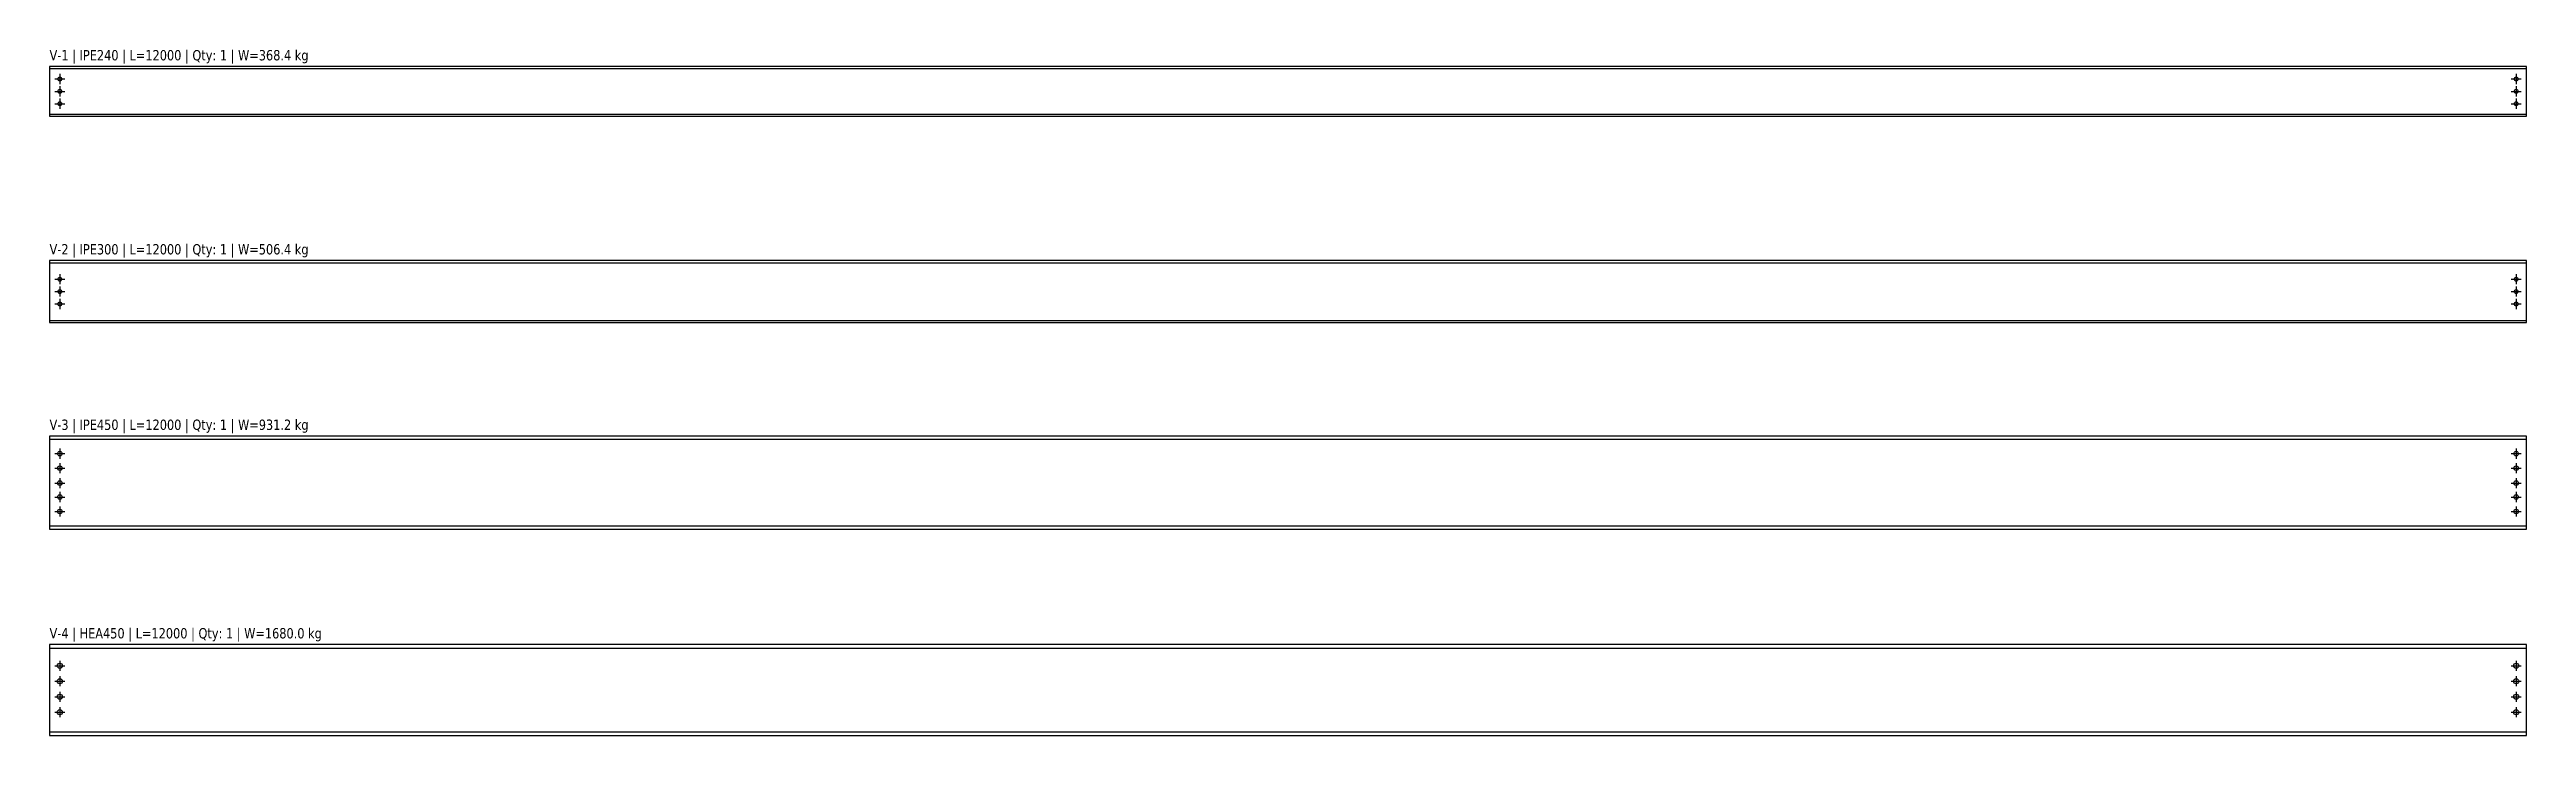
# Model space of a CAD drawing. Header units: millimetres. Extents: x 0 to 240831, y 0 to 45222.
# Drawn here: x 0 to 12000, y 0 to 3322 of the extents above; entities that cross this region are included whole.
import ezdxf
from ezdxf.enums import TextEntityAlignment as Align

# ---------------------------------------------------------------- set-up
doc = ezdxf.new("R2010")
doc.units = ezdxf.units.MM
doc.header["$LTSCALE"] = 1000
for name, color, linetype in [('HEA450', 2, 'Continuous'), ('IPE240', 2, 'Continuous'), ('IPE300', 2, 'Continuous'), ('IPE450', 2, 'Continuous'), ('PERFORACIONES', 1, 'Continuous'), ('TXT_GEN', 3, 'Continuous')]:
    doc.layers.add(name, color=color, linetype=linetype)
doc.styles.add('VERDNA', font='verdana.ttf', dxfattribs={"width": 0.8})

msp = doc.modelspace()

# ---------------------------------------------------------------- texts
at = {"layer": 'TXT_GEN', "style": 'VERDNA', "width": 0.8}
for s, p in [('V-1 | IPE240 | L=12000 | Qty: 1 | W=368.4 kg', (0, 3255)), ('V-2 | IPE300 | L=12000 | Qty: 1 | W=506.4 kg', (0, 2315)), ('V-3 | IPE450 | L=12000 | Qty: 1 | W=931.2 kg', (0, 1465)), ('V-4 | HEA450 | L=12000 | Qty: 1 | W=1680.0 kg', (0, 455))]:
    msp.add_text(s, height=50, dxfattribs=at).set_placement(p, align=Align.BOTTOM_LEFT)

# ---------------------------------------------------------------- blocks, each defined once
blk = doc.blocks.new('D19')
at = {"layer": 'PERFORACIONES', "linetype": 'ByBlock'}
for p, q in [((-24.5, 0), (24.5, 0)), ((0, 24.5), (0, -24.5))]:
    blk.add_line(p, q, dxfattribs=at)
blk.add_circle((0, 0), 9.5, dxfattribs=at)
blk = doc.blocks.new('d22')
at = {"layer": 'PERFORACIONES', "linetype": 'ByBlock'}
for p, q in [((-24.5, 0), (24.5, 0)), ((0, 24.5), (0, -24.5))]:
    blk.add_line(p, q, dxfattribs=at)
blk.add_circle((0, 0), 11, dxfattribs=at)
blk = doc.blocks.new('d25')
at = {"layer": 'PERFORACIONES', "linetype": 'ByBlock'}
for p, q in [((-24.5, 0), (24.5, 0)), ((0, 24.5), (0, -24.5))]:
    blk.add_line(p, q, dxfattribs=at)
blk.add_circle((0, 0), 12.5, dxfattribs=at)

# ---------------------------------------------------------------- linework, layer by layer
at = {"layer": 'HEA450', "color": 4}
for p, q in [((0, 422.5), (12000, 422.5)), ((0, 17.5), (12000, 17.5))]:
    msp.add_line(p, q, dxfattribs=at)
msp.add_lwpolyline([(0, 0), (12000, 0), (12000, 440), (0, 440)], close=True, dxfattribs=at)
at = {"layer": 'IPE240', "color": 4}
for p, q in [((0, 3230), (12000, 3230)), ((0, 3010), (12000, 3010))]:
    msp.add_line(p, q, dxfattribs=at)
msp.add_lwpolyline([(0, 3000), (12000, 3000), (12000, 3240), (0, 3240)], close=True, dxfattribs=at)
at = {"layer": 'IPE300', "color": 4}
for p, q in [((0, 2289.3), (12000, 2289.3)), ((0, 2010.7), (12000, 2010.7))]:
    msp.add_line(p, q, dxfattribs=at)
msp.add_lwpolyline([(0, 2000), (12000, 2000), (12000, 2300), (0, 2300)], close=True, dxfattribs=at)
at = {"layer": 'IPE450', "color": 4}
for p, q in [((0, 1435.4), (12000, 1435.4)), ((0, 1014.6), (12000, 1014.6))]:
    msp.add_line(p, q, dxfattribs=at)
msp.add_lwpolyline([(0, 1000), (12000, 1000), (12000, 1450), (0, 1450)], close=True, dxfattribs=at)

# ---------------------------------------------------------------- block references
at = {"layer": 'HEA450'}
for p in [(50, 337.5), (11950, 337.5), (50, 262.5), (11950, 262.5), (50, 187.5), (50, 112.5), (11950, 187.5), (11950, 112.5)]:
    msp.add_blockref('d25', p, dxfattribs=at)
at = {"layer": 'IPE240'}
for p in [(50, 3180), (50, 3120), (11950, 3180), (11950, 3120), (50, 3060), (11950, 3060)]:
    msp.add_blockref('D19', p, dxfattribs=at)
at = {"layer": 'IPE300'}
for p in [(50, 2210), (50, 2150), (11950, 2210), (11950, 2150), (50, 2090), (11950, 2090)]:
    msp.add_blockref('D19', p, dxfattribs=at)
at = {"layer": 'IPE450'}
for p in [(50, 1365), (11950, 1365), (50, 1295), (50, 1222.5), (11950, 1295), (11950, 1222.5), (50, 1155), (50, 1085), (11950, 1155), (11950, 1085)]:
    msp.add_blockref('d22', p, dxfattribs=at)

msp.set_redraw_order([(e.dxf.handle, doc.entitydb.next_handle()) for e in msp.query("TEXT MTEXT ATTDEF DIMENSION ARC_DIMENSION")])  # texts and dimensions are drawn at this point

doc.saveas('drawing.dxf')
